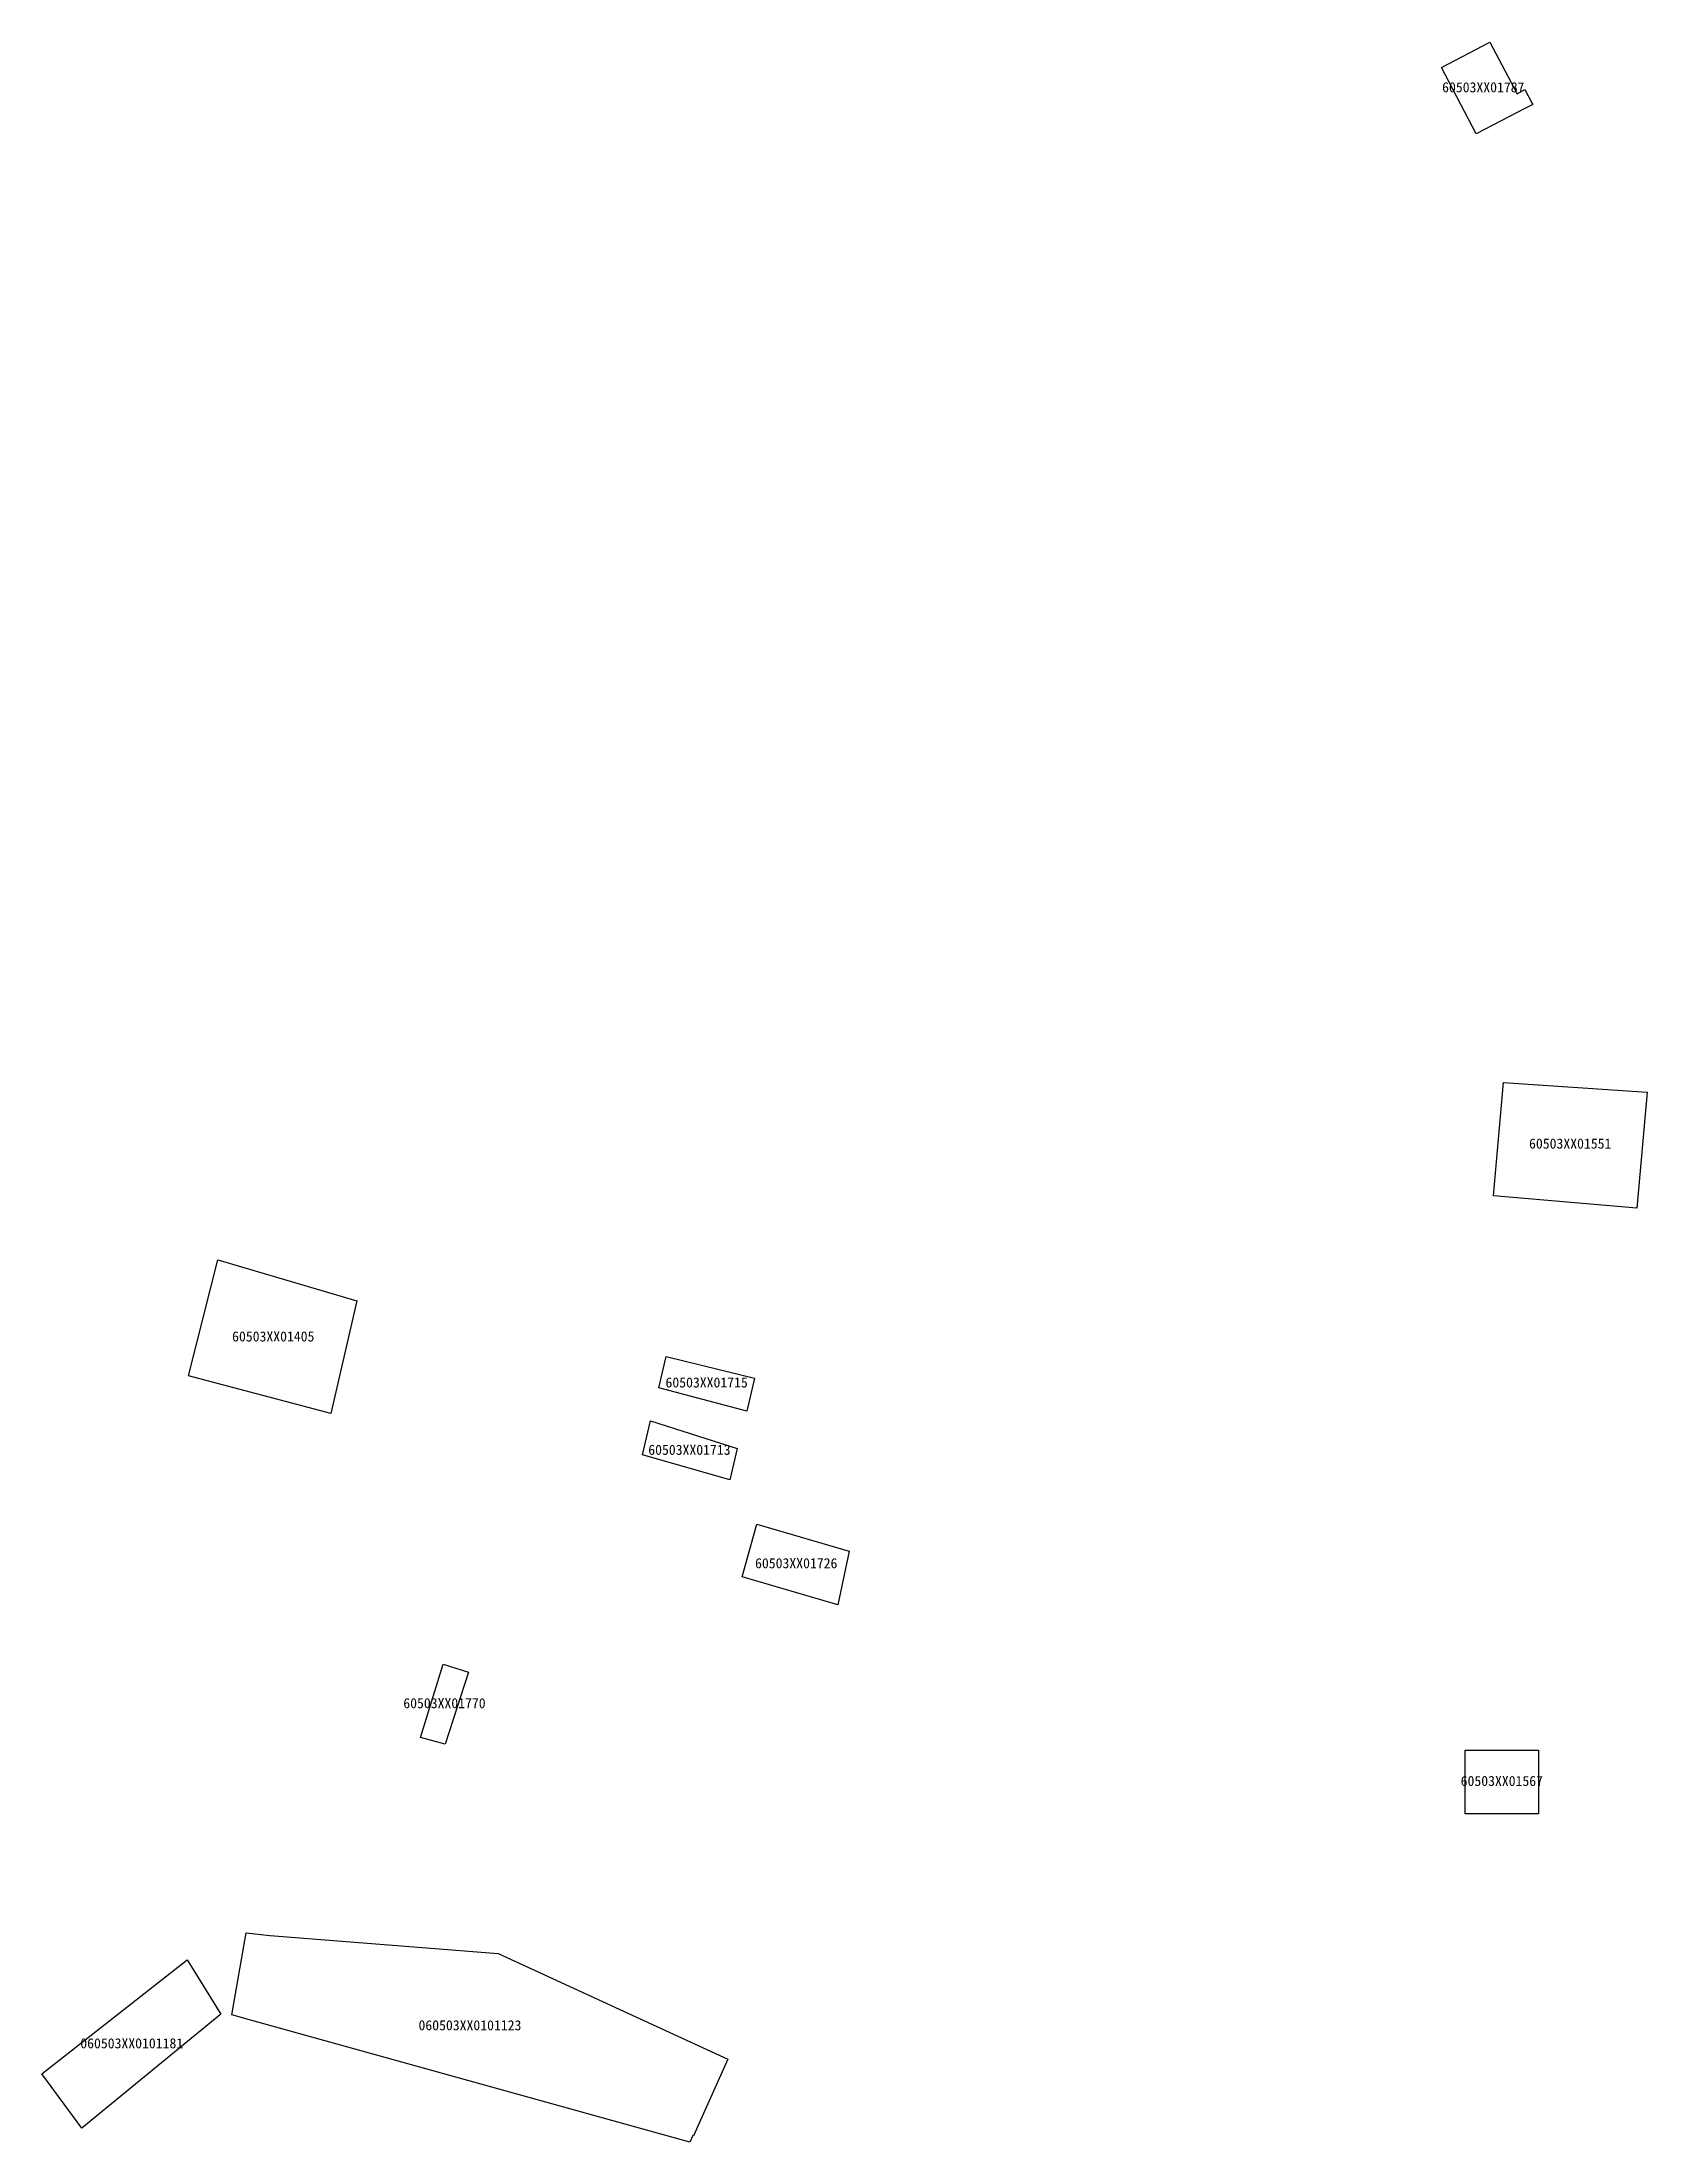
# Model space of a CAD drawing. Header units: inches. Extents: x 95398 to 167335, y 13830 to 47722.
# Drawn here: x 130832.3 to 130977.9, y 45847.2 to 46037.7 of the extents above; entities that cross this region are included whole.
import ezdxf
from ezdxf.enums import TextEntityAlignment as Align

# ---------------------------------------------------------------- set-up
doc = ezdxf.new("R2010")
doc.units = ezdxf.units.IN
doc.header["$MEASUREMENT"] = 0
doc.layers.add('一级水源保护区', color=7, linetype='Continuous')
doc.layers.add('一级水源保护区内违法建筑', color=7, linetype='Continuous')
doc.styles.add('宋体', font='')
doc.styles.get('宋体').set_extended_font_data('宋体')

msp = doc.modelspace()

# ---------------------------------------------------------------- texts
at = {"layer": '一级水源保护区内违法建筑', "color": 18, "true_color": 0x000000, "style": '宋体'}
for s, p in [('60503XX01787', (130963.0233, 46032.8266)), ('60503XX01551', (130970.9061, 45937.0424)), ('60503XX01405', (130853.295, 45919.5544)), ('60503XX01715', (130892.5951, 45915.3799)), ('60503XX01713', (130891.0325, 45909.2745)), ('60503XX01726', (130900.719, 45898.9902)), ('60503XX01770', (130868.82, 45886.2982)), ('60503XX01567', (130964.7052, 45879.2466)), ('060503XX0101123', (130871.1304, 45857.092)), ('060503XX0101181', (130840.4601, 45855.4552))]:
    msp.add_text(s, height=0.914402, dxfattribs=at).set_placement(p, align=Align.BOTTOM_CENTER)

# ---------------------------------------------------------------- linework, layer by layer
at = {"layer": '一级水源保护区', "color": 1, "linetype": 'Continuous', "lineweight": 25}
for points in [[(130963.6195, 46037.6619), (130966.0889, 46032.9717), (130966.7895, 46033.3407), (130967.4201, 46032.1431), (130967.5251, 46031.9963), (130966.7871, 46031.6457), (130962.3905, 46029.3307), (130959.2229, 46035.3469)], [(130977.8691, 45942.4425), (130976.9571, 45931.9157), (130963.9543, 45933.0423), (130964.8445, 45943.3173)], [(130860.8657, 45923.5217), (130858.5017, 45913.2859), (130845.6071, 45916.7217), (130848.2577, 45927.2439)], [(130896.9473, 45916.4933), (130896.2427, 45913.4975), (130888.2673, 45915.6317), (130888.9199, 45918.4727)], [(130895.3639, 45910.1169), (130894.6943, 45907.2693), (130886.7845, 45909.5415), (130887.4931, 45912.6263)], [(130905.5161, 45900.8093), (130904.5051, 45895.9497), (130895.8059, 45898.4909), (130897.1355, 45903.2491)], [(130870.9993, 45889.8503), (130868.8819, 45883.3137), (130866.6497, 45883.9129), (130868.7125, 45890.5699)], [(130968.0181, 45876.9957), (130961.3923, 45876.9957), (130961.3923, 45882.7675), (130968.0181, 45882.7675)], [(130852.9859, 45865.9653), (130853.0121, 45865.9507), (130853.0177, 45865.9757), (130873.6971, 45864.3429), (130888.0879, 45857.7221), (130894.5259, 45854.7599), (130891.4045, 45847.7967), (130891.3439, 45847.8255), (130891.0843, 45847.2365), (130862.7635, 45855.0943), (130851.3565, 45858.2593), (130849.5443, 45858.7621), (130850.8249, 45866.2057)], [(130848.5437, 45858.8421), (130835.9275, 45848.4955), (130832.3227, 45853.4067), (130845.4823, 45863.7643)]]:
    msp.add_lwpolyline(points, close=True, dxfattribs=at)

msp.set_redraw_order([(e.dxf.handle, doc.entitydb.next_handle()) for e in msp.query("TEXT MTEXT ATTDEF DIMENSION ARC_DIMENSION")])  # texts and dimensions are drawn at this point

doc.saveas('drawing.dxf')
